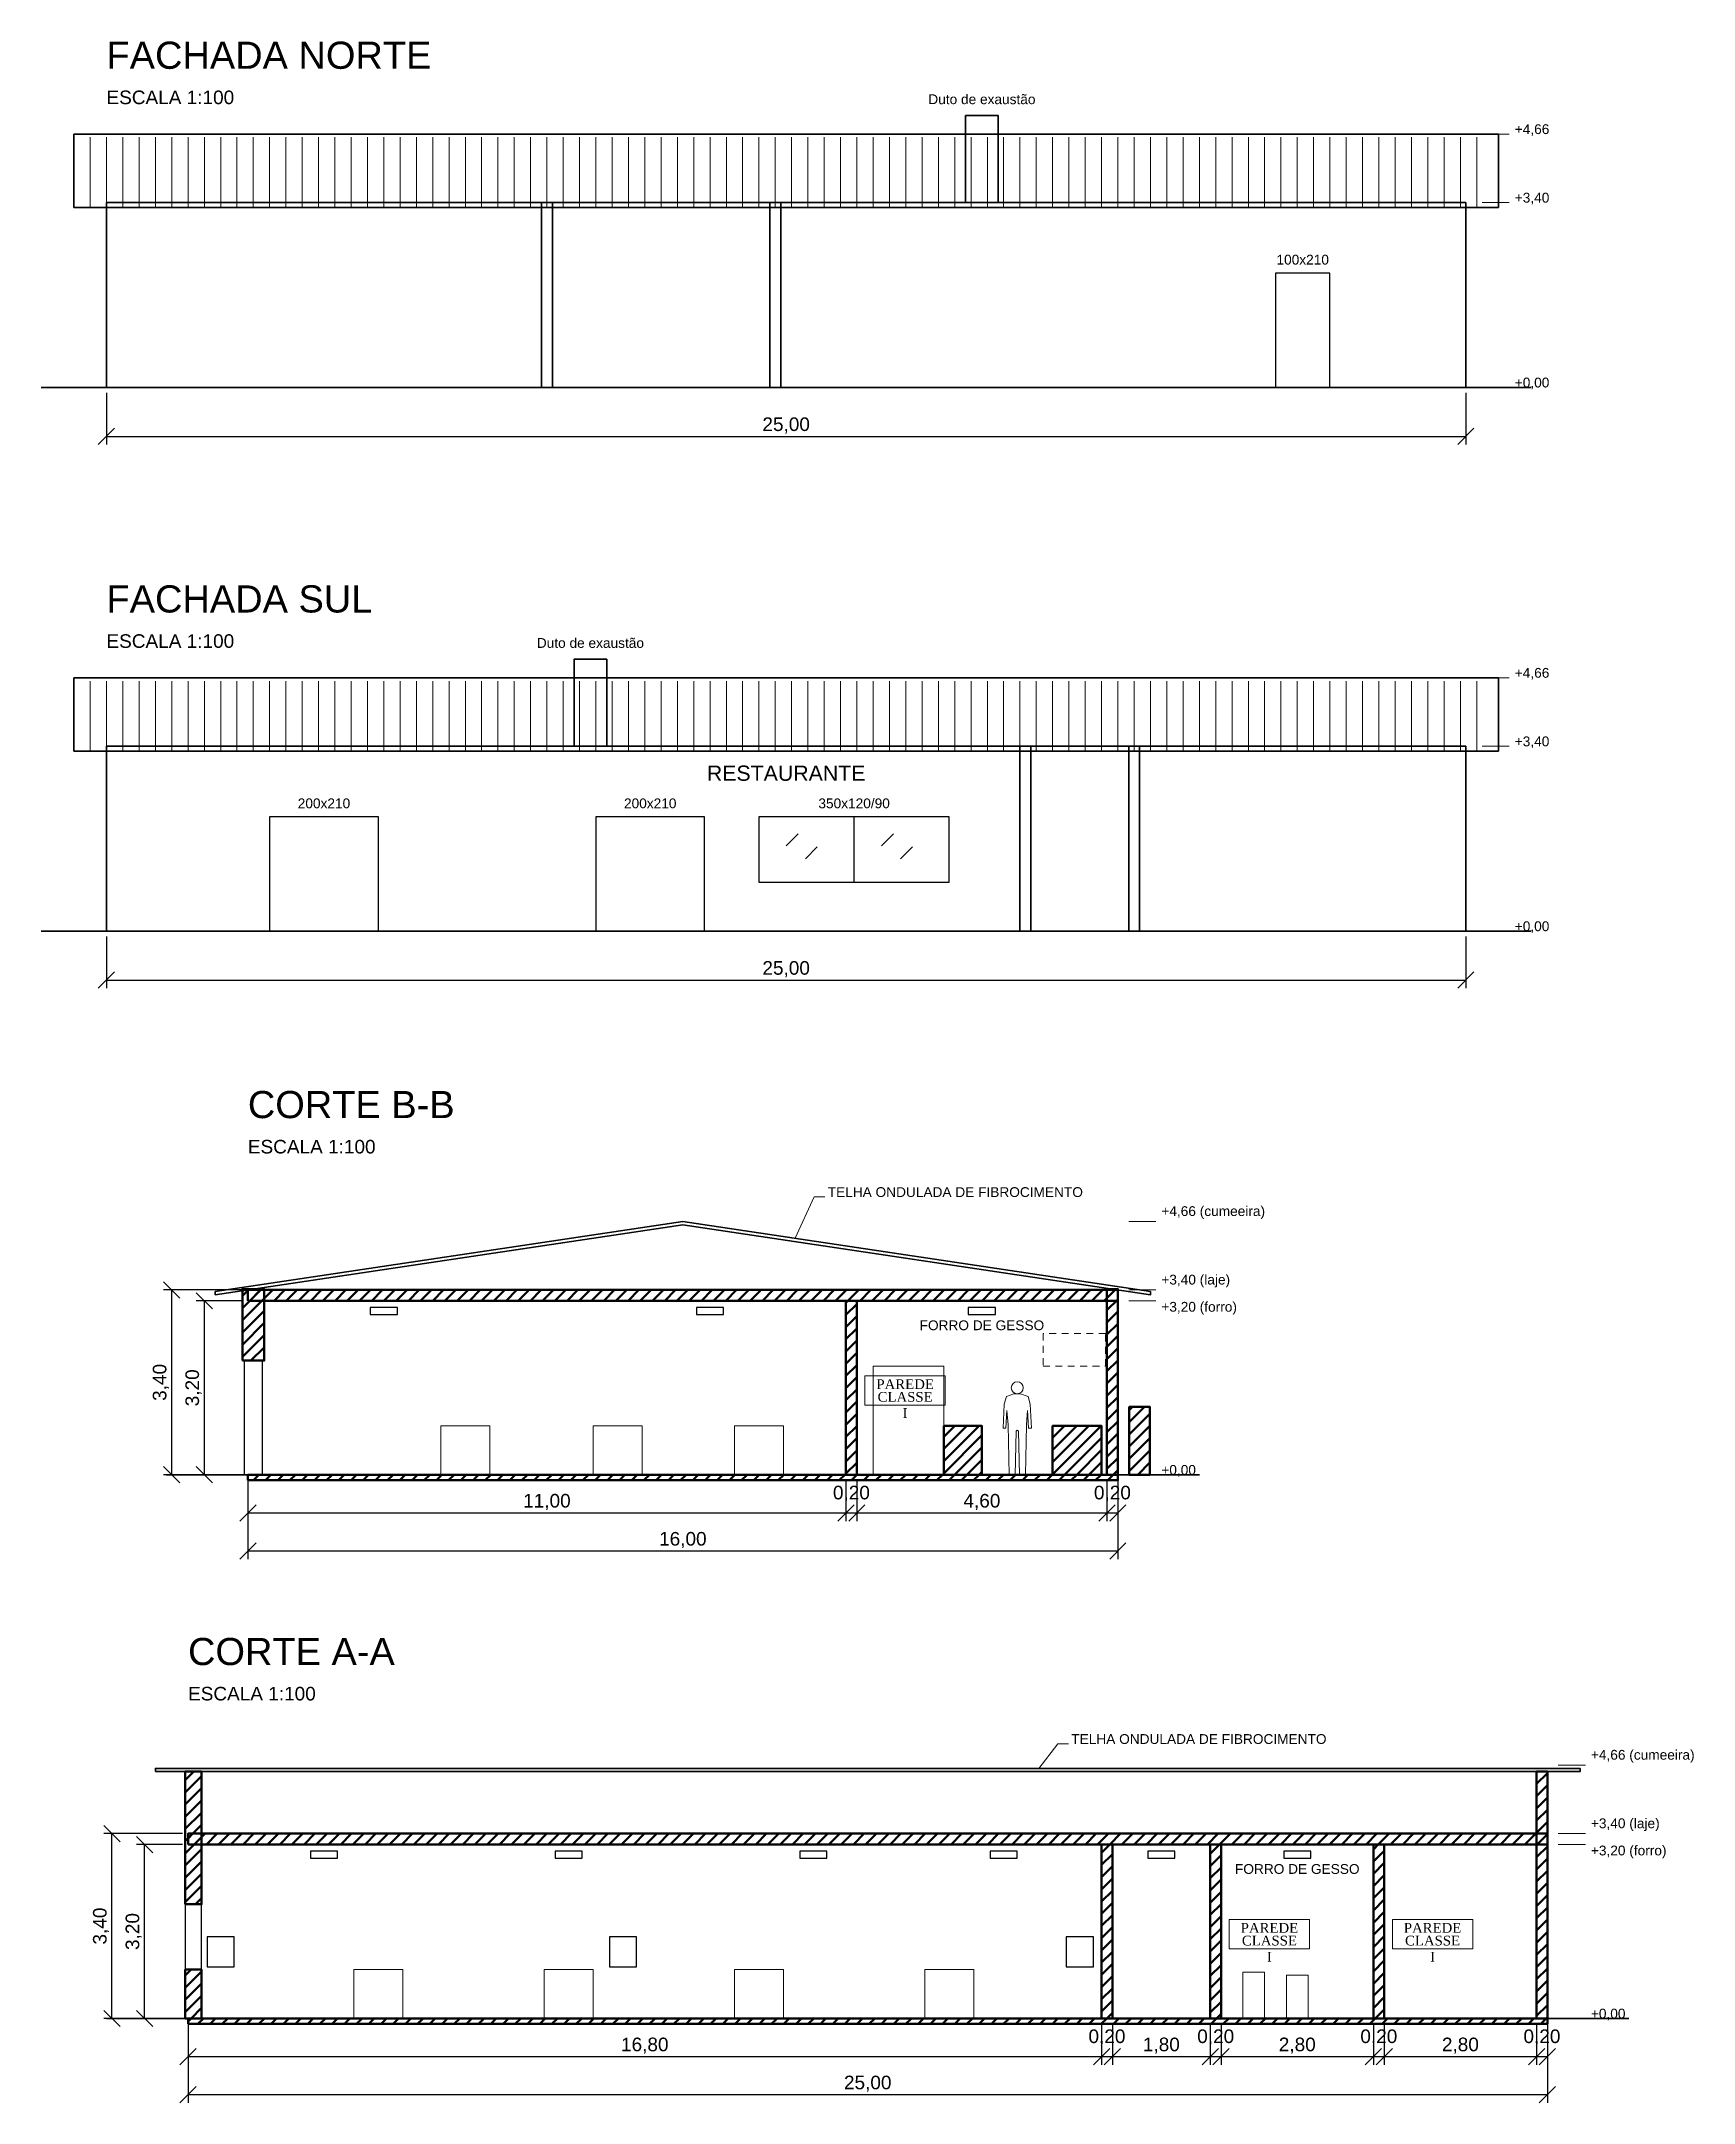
# Model space of a CAD drawing. Header units: metres. Extents: x -2 to 186, y -44 to 80.
# Drawn here: x 73.8 to 104.19, y -1.55 to 36.37 of the extents above; entities that cross this region are included whole.
import ezdxf
from ezdxf.enums import TextEntityAlignment as Align

# ---------------------------------------------------------------- set-up
doc = ezdxf.new("R2010")
doc.units = ezdxf.units.M
doc.header["$LTSCALE"] = 0.1
doc.linetypes.add('DASHED', pattern=[1.524, 1.27, -0.254])
for name, color, linetype, lineweight in [('ROTULO_CLASSE', 7, 'Continuous', 13), ('VISTA_AUX', 8, 'Continuous', 13), ('VISTA_COBERTURA', 7, 'Continuous', 35), ('VISTA_CONTORNO', 7, 'Continuous', 35), ('VISTA_CORTE', 7, 'Continuous', 50), ('VISTA_COTA', 7, 'Continuous', 13), ('VISTA_ESCALA', 8, 'Continuous', 13), ('VISTA_ESQ', 7, 'Continuous', 25), ('VISTA_ILUM', 5, 'Continuous', 25), ('VISTA_INCENDIO', 1, 'Continuous', 25), ('VISTA_PORTA', 7, 'Continuous', 25), ('VISTA_TEXTO', 7, 'Continuous', 13)]:
    doc.layers.add(name, color=color, linetype=linetype, lineweight=lineweight)
doc.styles.add('COSCIP-AMBIENTE', font='times.ttf')
doc.styles.add('COSCIP-TEXTO', font='arial.ttf')
doc.dimstyles.new('COSCIP-100', dxfattribs={"dimtxt": 0.25, "dimasz": 2.5, "dimexe": 0.15, "dimexo": 0.1, "dimgap": 0.075, "dimtad": 1, "dimzin": 0, "dimtxsty": 'COSCIP-TEXTO', "dimtsz": 0.15, "dimcen": 2.5, "dimclrd": 7, "dimclre": 7, "dimclrt": 7, "dimazin": 3, "dimtfac": 1, "dimtmove": 0, "dimatfit": 3})

msp = doc.modelspace()

# ---------------------------------------------------------------- texts
at = {"layer": 'ROTULO_CLASSE', "style": 'COSCIP-AMBIENTE'}
for s, p in [('PAREDE', (89.688, 11.667)), ('CLASSE', (89.688, 11.433)), ('I', (89.688, 11.136)), ('PAREDE', (96.388, 1.667)), ('CLASSE', (96.388, 1.433)), ('PAREDE', (99.388, 1.667)), ('CLASSE', (99.388, 1.433)), ('I', (96.388, 1.136)), ('I', (99.388, 1.136))]:
    msp.add_text(s, height=0.18, dxfattribs=at).set_placement(p, align=Align.MIDDLE_CENTER)
at = {"layer": 'VISTA_TEXTO', "style": 'COSCIP-TEXTO'}
for s, height, p in [('FACHADA NORTE', 0.5, (75, 35.86)), ('ESCALA 1:100', 0.25, (75, 35.21)), ('+4,66', 0.18, (100.9, 34.66)), ('+3,40', 0.18, (100.9, 33.4)), ('+0,00', 0.18, (100.9, 30)), ('FACHADA SUL', 0.5, (75, 25.86)), ('ESCALA 1:100', 0.25, (75, 25.21)), ('+4,66', 0.18, (100.9, 24.66)), ('+3,40', 0.18, (100.9, 23.4)), ('+0,00', 0.18, (100.9, 20)), ('CORTE B-B', 0.5, (77.6, 16.56)), ('ESCALA 1:100', 0.25, (77.6, 15.91)), ('TELHA ONDULADA DE FIBROCIMENTO', 0.18, (88.264, 15.11)), ('+4,66 (cumeeira)', 0.18, (94.4, 14.76)), ('+3,40 (laje)', 0.18, (94.4, 13.5)), ('+3,20 (forro)', 0.18, (94.4, 13)), ('+0,00', 0.18, (94.4, 10)), ('CORTE A-A', 0.5, (76.5, 6.5)), ('ESCALA 1:100', 0.25, (76.5, 5.85)), ('TELHA ONDULADA DE FIBROCIMENTO', 0.18, (92.744, 5.05)), ('+4,66 (cumeeira)', 0.18, (102.3, 4.76)), ('+3,40 (laje)', 0.18, (102.3, 3.5)), ('+3,20 (forro)', 0.18, (102.3, 3)), ('+0,00', 0.18, (102.3, 0))]:
    msp.add_text(s, height=height, dxfattribs=at).set_placement(p)
for s, height, p in [('Duto de exaustão', 0.18, (91.1, 35.3)), ('100x210', 0.18, (97, 32.35)), ('Duto de exaustão', 0.18, (83.9, 25.3)), ('RESTAURANTE', 0.2805, (87.5, 22.905)), ('200x210', 0.18, (79, 22.35)), ('200x210', 0.18, (85, 22.35)), ('350x120/90', 0.18, (88.75, 22.35)), ('FORRO DE GESSO', 0.18, (91.1, 12.75)), ('FORRO DE GESSO', 0.18, (96.9, 2.75))]:
    msp.add_text(s, height=height, dxfattribs=at).set_placement(p, align=Align.MIDDLE_CENTER)

# ---------------------------------------------------------------- dimensions: what is measured, and where the dimension line sits
at = {"layer": 'VISTA_COTA'}
for base, p1, p2 in [((75, 29.1), (75, 30), (100, 30)), ((75, 19.1), (75, 20), (100, 20)), ((77.6, 9.3), (77.6, 10), (88.6, 10)), ((77.6, 8.6), (77.6, 10), (93.6, 10)), ((88.6, 9.3), (88.6, 10), (88.8, 10)), ((88.8, 9.3), (88.8, 10), (93.4, 10)), ((93.4, 9.3), (93.4, 10), (93.6, 10)), ((76.5, -0.7), (76.5, 0), (93.3, 0)), ((76.5, -1.4), (76.5, 0), (101.5, 0)), ((93.3, -0.7), (93.3, 0), (93.5, 0)), ((93.5, -0.7), (93.5, 0), (95.3, 0)), ((95.3, -0.7), (95.3, 0), (95.5, 0)), ((95.5, -0.7), (95.5, 0), (98.3, 0)), ((98.3, -0.7), (98.3, 0), (98.5, 0)), ((98.5, -0.7), (98.5, 0), (101.3, 0)), ((101.3, -0.7), (101.3, 0), (101.5, 0))]:
    msp.add_linear_dim(base=base, p1=p1, p2=p2, dimstyle='COSCIP-100', dxfattribs=at).render()
for base, p1, p2 in [((76.2, 10), (77.6, 10), (77.6, 13.4)), ((76.8, 10), (77.6, 10), (77.6, 13.2)), ((75.1, 0), (76.5, 0), (76.5, 3.4)), ((75.7, 0), (76.5, 0), (76.5, 3.2))]:
    msp.add_linear_dim(base=base, p1=p1, p2=p2, angle=90, dimstyle='COSCIP-100', dxfattribs=at).render()

# ---------------------------------------------------------------- hatches: boundary and pattern name
at = {"layer": 'VISTA_CORTE'}
h = msp.add_hatch(dxfattribs=at)
h.set_pattern_fill('ANSI31', scale=0.05)
h.paths.add_polyline_path([(77.5, 12.1), (77.9, 12.1), (77.9, 13.415), (77.5, 13.415)])
h = msp.add_hatch(dxfattribs=at)
h.set_pattern_fill('ANSI31', scale=0.05)
h.paths.add_polyline_path([(77.6, 13.2), (93.6, 13.2), (93.6, 13.4), (77.6, 13.4)])
h = msp.add_hatch(dxfattribs=at)
h.set_pattern_fill('ANSI31', scale=0.05)
h.paths.add_polyline_path([(93.4, 10), (93.6, 10), (93.6, 13.415), (93.4, 13.415)])
h = msp.add_hatch(dxfattribs=at)
h.set_pattern_fill('ANSI31', scale=0.05)
h.paths.add_polyline_path([(88.6, 10), (88.8, 10), (88.8, 13.2), (88.6, 13.2)])
h = msp.add_hatch(dxfattribs=at)
h.set_pattern_fill('ANSI31', scale=0.05)
h.paths.add_polyline_path([(93.81, 10), (94.19, 10), (94.19, 11.25), (93.81, 11.25)])
h = msp.add_hatch(dxfattribs=at)
h.set_pattern_fill('ANSI31', scale=0.05)
h.paths.add_polyline_path([(90.4, 10), (91.1, 10), (91.1, 10.9), (90.4, 10.9)])
h = msp.add_hatch(dxfattribs=at)
h.set_pattern_fill('ANSI31', scale=0.05)
h.paths.add_polyline_path([(92.4, 10), (93.3, 10), (93.3, 10.9), (92.4, 10.9)])
h = msp.add_hatch(dxfattribs=at)
h.set_pattern_fill('ANSI31', scale=0.05)
h.paths.add_polyline_path([(77.6, 9.9), (93.6, 9.9), (93.6, 10), (77.6, 10)])
h = msp.add_hatch(dxfattribs=at)
h.set_pattern_fill('ANSI31', scale=0.05)
h.paths.add_polyline_path([(76.45, 2.1), (76.75, 2.1), (76.75, 4.54), (76.45, 4.54)])
h = msp.add_hatch(dxfattribs=at)
h.set_pattern_fill('ANSI31', scale=0.05)
h.paths.add_polyline_path([(101.3, 0), (101.5, 0), (101.5, 4.54), (101.3, 4.54)])
h = msp.add_hatch(dxfattribs=at)
h.set_pattern_fill('ANSI31', scale=0.05)
h.paths.add_polyline_path([(76.5, 3.2), (101.5, 3.2), (101.5, 3.4), (76.5, 3.4)])
h = msp.add_hatch(dxfattribs=at)
h.set_pattern_fill('ANSI31', scale=0.05)
h.paths.add_polyline_path([(93.3, 0), (93.5, 0), (93.5, 3.2), (93.3, 3.2)])
h = msp.add_hatch(dxfattribs=at)
h.set_pattern_fill('ANSI31', scale=0.05)
h.paths.add_polyline_path([(95.3, 0), (95.5, 0), (95.5, 3.2), (95.3, 3.2)])
h = msp.add_hatch(dxfattribs=at)
h.set_pattern_fill('ANSI31', scale=0.05)
h.paths.add_polyline_path([(98.3, 0), (98.5, 0), (98.5, 3.2), (98.3, 3.2)])
h = msp.add_hatch(dxfattribs=at)
h.set_pattern_fill('ANSI31', scale=0.05)
h.paths.add_polyline_path([(76.45, 0), (76.75, 0), (76.75, 0.9), (76.45, 0.9)])
h = msp.add_hatch(dxfattribs=at)
h.set_pattern_fill('ANSI31', scale=0.05)
h.paths.add_polyline_path([(76.5, -0.1), (101.5, -0.1), (101.5, 0), (76.5, 0)])

# ---------------------------------------------------------------- linework, layer by layer
at = {"layer": 'ROTULO_CLASSE'}
for points in [[(88.95, 11.28), (90.426, 11.28), (90.426, 11.82), (88.95, 11.82)], [(95.65, 1.28), (97.126, 1.28), (97.126, 1.82), (95.65, 1.82)], [(98.65, 1.28), (100.126, 1.28), (100.126, 1.82), (98.65, 1.82)]]:
    msp.add_lwpolyline(points, close=True, dxfattribs=at)
at = {"layer": 'VISTA_AUX'}
for p, q in [((74.7, 33.31), (74.7, 34.6)), ((75, 33.31), (75, 34.6)), ((75.3, 33.31), (75.3, 34.6)), ((75.6, 33.31), (75.6, 34.6)), ((75.9, 33.31), (75.9, 34.6)), ((76.2, 33.31), (76.2, 34.6)), ((76.5, 33.31), (76.5, 34.6)), ((76.8, 33.31), (76.8, 34.6)), ((77.1, 33.31), (77.1, 34.6)), ((77.4, 33.31), (77.4, 34.6)), ((77.7, 33.31), (77.7, 34.6)), ((78, 33.31), (78, 34.6)), ((78.3, 33.31), (78.3, 34.6)), ((78.6, 33.31), (78.6, 34.6)), ((78.9, 33.31), (78.9, 34.6)), ((79.2, 33.31), (79.2, 34.6)), ((79.5, 33.31), (79.5, 34.6)), ((79.8, 33.31), (79.8, 34.6)), ((80.1, 33.31), (80.1, 34.6)), ((80.4, 33.31), (80.4, 34.6)), ((80.7, 33.31), (80.7, 34.6)), ((81, 33.31), (81, 34.6)), ((81.3, 33.31), (81.3, 34.6)), ((81.6, 33.31), (81.6, 34.6)), ((81.9, 33.31), (81.9, 34.6)), ((82.2, 33.31), (82.2, 34.6)), ((82.5, 33.31), (82.5, 34.6)), ((82.8, 33.31), (82.8, 34.6)), ((83.1, 33.31), (83.1, 34.6)), ((83.4, 33.31), (83.4, 34.6)), ((83.7, 33.31), (83.7, 34.6)), ((84, 33.31), (84, 34.6)), ((84.3, 33.31), (84.3, 34.6)), ((84.6, 33.31), (84.6, 34.6)), ((84.9, 33.31), (84.9, 34.6)), ((85.2, 33.31), (85.2, 34.6)), ((85.5, 33.31), (85.5, 34.6)), ((85.8, 33.31), (85.8, 34.6)), ((86.1, 33.31), (86.1, 34.6)), ((86.4, 33.31), (86.4, 34.6)), ((86.7, 33.31), (86.7, 34.6)), ((87, 33.31), (87, 34.6)), ((87.3, 33.31), (87.3, 34.6)), ((87.6, 33.31), (87.6, 34.6)), ((87.9, 33.31), (87.9, 34.6)), ((88.2, 33.31), (88.2, 34.6)), ((88.5, 33.31), (88.5, 34.6)), ((88.8, 33.31), (88.8, 34.6)), ((89.1, 33.31), (89.1, 34.6)), ((89.4, 33.31), (89.4, 34.6)), ((89.7, 33.31), (89.7, 34.6)), ((90, 33.31), (90, 34.6)), ((90.3, 33.31), (90.3, 34.6)), ((90.6, 33.31), (90.6, 34.6)), ((90.9, 33.31), (90.9, 34.6)), ((91.2, 33.31), (91.2, 34.6)), ((91.5, 33.31), (91.5, 34.6)), ((91.8, 33.31), (91.8, 34.6)), ((92.1, 33.31), (92.1, 34.6)), ((92.4, 33.31), (92.4, 34.6)), ((92.7, 33.31), (92.7, 34.6)), ((93, 33.31), (93, 34.6)), ((93.3, 33.31), (93.3, 34.6)), ((93.6, 33.31), (93.6, 34.6)), ((93.9, 33.31), (93.9, 34.6)), ((94.2, 33.31), (94.2, 34.6)), ((94.5, 33.31), (94.5, 34.6)), ((94.8, 33.31), (94.8, 34.6)), ((95.1, 33.31), (95.1, 34.6)), ((95.4, 33.31), (95.4, 34.6)), ((95.7, 33.31), (95.7, 34.6)), ((96, 33.31), (96, 34.6)), ((96.3, 33.31), (96.3, 34.6)), ((96.6, 33.31), (96.6, 34.6)), ((96.9, 33.31), (96.9, 34.6)), ((97.2, 33.31), (97.2, 34.6)), ((97.5, 33.31), (97.5, 34.6)), ((97.8, 33.31), (97.8, 34.6)), ((98.1, 33.31), (98.1, 34.6)), ((98.4, 33.31), (98.4, 34.6)), ((98.7, 33.31), (98.7, 34.6)), ((99, 33.31), (99, 34.6)), ((99.3, 33.31), (99.3, 34.6)), ((99.6, 33.31), (99.6, 34.6)), ((99.9, 33.31), (99.9, 34.6)), ((100.2, 33.31), (100.2, 34.6)), ((100.3, 34.66), (100.8, 34.66)), ((100.3, 33.4), (100.8, 33.4)), ((100.3, 30), (100.8, 30)), ((100.3, 24.66), (100.8, 24.66)), ((74.7, 23.31), (74.7, 24.6)), ((75, 23.31), (75, 24.6)), ((75.3, 23.31), (75.3, 24.6)), ((75.6, 23.31), (75.6, 24.6)), ((75.9, 23.31), (75.9, 24.6)), ((76.2, 23.31), (76.2, 24.6)), ((76.5, 23.31), (76.5, 24.6)), ((76.8, 23.31), (76.8, 24.6)), ((77.1, 23.31), (77.1, 24.6)), ((77.4, 23.31), (77.4, 24.6)), ((77.7, 23.31), (77.7, 24.6)), ((78, 23.31), (78, 24.6)), ((78.3, 23.31), (78.3, 24.6)), ((78.6, 23.31), (78.6, 24.6)), ((78.9, 23.31), (78.9, 24.6)), ((79.2, 23.31), (79.2, 24.6)), ((79.5, 23.31), (79.5, 24.6)), ((79.8, 23.31), (79.8, 24.6)), ((80.1, 23.31), (80.1, 24.6)), ((80.4, 23.31), (80.4, 24.6)), ((80.7, 23.31), (80.7, 24.6)), ((81, 23.31), (81, 24.6)), ((81.3, 23.31), (81.3, 24.6)), ((81.6, 23.31), (81.6, 24.6)), ((81.9, 23.31), (81.9, 24.6)), ((82.2, 23.31), (82.2, 24.6)), ((82.5, 23.31), (82.5, 24.6)), ((82.8, 23.31), (82.8, 24.6)), ((83.1, 23.31), (83.1, 24.6)), ((83.4, 23.31), (83.4, 24.6)), ((83.7, 23.31), (83.7, 24.6)), ((84, 23.31), (84, 24.6)), ((84.3, 23.31), (84.3, 24.6)), ((84.6, 23.31), (84.6, 24.6)), ((84.9, 23.31), (84.9, 24.6)), ((85.2, 23.31), (85.2, 24.6)), ((85.5, 23.31), (85.5, 24.6)), ((85.8, 23.31), (85.8, 24.6)), ((86.1, 23.31), (86.1, 24.6)), ((86.4, 23.31), (86.4, 24.6)), ((86.7, 23.31), (86.7, 24.6)), ((87, 23.31), (87, 24.6)), ((87.3, 23.31), (87.3, 24.6)), ((87.6, 23.31), (87.6, 24.6)), ((87.9, 23.31), (87.9, 24.6)), ((88.2, 23.31), (88.2, 24.6)), ((88.5, 23.31), (88.5, 24.6)), ((88.8, 23.31), (88.8, 24.6)), ((89.1, 23.31), (89.1, 24.6)), ((89.4, 23.31), (89.4, 24.6)), ((89.7, 23.31), (89.7, 24.6)), ((90, 23.31), (90, 24.6)), ((90.3, 23.31), (90.3, 24.6)), ((90.6, 23.31), (90.6, 24.6)), ((90.9, 23.31), (90.9, 24.6)), ((91.2, 23.31), (91.2, 24.6)), ((91.5, 23.31), (91.5, 24.6)), ((91.8, 23.31), (91.8, 24.6)), ((92.1, 23.31), (92.1, 24.6)), ((92.4, 23.31), (92.4, 24.6)), ((92.7, 23.31), (92.7, 24.6)), ((93, 23.31), (93, 24.6)), ((93.3, 23.31), (93.3, 24.6)), ((93.6, 23.31), (93.6, 24.6)), ((93.9, 23.31), (93.9, 24.6)), ((94.2, 23.31), (94.2, 24.6)), ((94.5, 23.31), (94.5, 24.6)), ((94.8, 23.31), (94.8, 24.6)), ((95.1, 23.31), (95.1, 24.6)), ((95.4, 23.31), (95.4, 24.6)), ((95.7, 23.31), (95.7, 24.6)), ((96, 23.31), (96, 24.6)), ((96.3, 23.31), (96.3, 24.6)), ((96.6, 23.31), (96.6, 24.6)), ((96.9, 23.31), (96.9, 24.6)), ((97.2, 23.31), (97.2, 24.6)), ((97.5, 23.31), (97.5, 24.6)), ((97.8, 23.31), (97.8, 24.6)), ((98.1, 23.31), (98.1, 24.6)), ((98.4, 23.31), (98.4, 24.6)), ((98.7, 23.31), (98.7, 24.6)), ((99, 23.31), (99, 24.6)), ((99.3, 23.31), (99.3, 24.6)), ((99.6, 23.31), (99.6, 24.6)), ((99.9, 23.31), (99.9, 24.6)), ((100.2, 23.31), (100.2, 24.6)), ((100.3, 23.4), (100.8, 23.4)), ((100.3, 20), (100.8, 20)), ((87.664, 14.35), (88.014, 15.11)), ((88.014, 15.11), (88.214, 15.11)), ((93.8, 14.66), (94.3, 14.66)), ((93.8, 13.4), (94.3, 13.4)), ((93.8, 13.2), (94.3, 13.2)), ((93.8, 10), (94.3, 10)), ((92.144, 4.6), (92.494, 5.05)), ((92.494, 5.05), (92.694, 5.05)), ((101.7, 4.66), (102.2, 4.66)), ((101.7, 3.4), (102.2, 3.4)), ((101.7, 3.2), (102.2, 3.2)), ((101.7, 0), (102.2, 0))]:
    msp.add_line(p, q, dxfattribs=at)
at = {"layer": 'VISTA_AUX', "linetype": 'DASHED'}
for p, q in [((75, 33.4), (100, 33.4)), ((75, 23.4), (100, 23.4))]:
    msp.add_line(p, q, dxfattribs=at)
msp.add_lwpolyline([(92.225, 12), (93.375, 12), (93.375, 12.6), (92.225, 12.6)], close=True, dxfattribs=at)
at = {"layer": 'VISTA_AUX'}
for points in [[(89.1, 10), (90.4, 10), (90.4, 12), (89.1, 12)], [(93.81, 10), (94.19, 10), (94.19, 11.25), (93.81, 11.25)], [(93.81, 10), (94.19, 10), (94.19, 11.25), (93.81, 11.25)], [(81.15, 10), (82.05, 10), (82.05, 10.9), (81.15, 10.9)], [(83.95, 10), (84.85, 10), (84.85, 10.9), (83.95, 10.9)], [(86.55, 10), (87.45, 10), (87.45, 10.9), (86.55, 10.9)], [(92.4, 10), (93.3, 10), (93.3, 10.9), (92.4, 10.9)], [(79.55, 0), (80.45, 0), (80.45, 0.9), (79.55, 0.9)], [(83.05, 0), (83.95, 0), (83.95, 0.9), (83.05, 0.9)], [(86.55, 0), (87.45, 0), (87.45, 0.9), (86.55, 0.9)], [(90.05, 0), (90.95, 0), (90.95, 0.9), (90.05, 0.9)], [(95.9, 0), (96.3, 0), (96.3, 0.85), (95.9, 0.85)], [(96.7, 0), (97.1, 0), (97.1, 0.8), (96.7, 0.8)]]:
    msp.add_lwpolyline(points, close=True, dxfattribs=at)
at = {"layer": 'VISTA_COBERTURA'}
for p, q in [((74.4, 33.31), (74.4, 34.66)), ((100.6, 33.31), (100.6, 34.66)), ((74.4, 23.31), (74.4, 24.66)), ((100.6, 23.31), (100.6, 24.66))]:
    msp.add_line(p, q, dxfattribs=at)
for points in [[(74.4, 34.66), (74.946, 34.66), (75.492, 34.66), (76.037, 34.66), (76.583, 34.66), (77.129, 34.66), (77.675, 34.66), (78.221, 34.66), (78.767, 34.66), (79.312, 34.66), (79.858, 34.66), (80.404, 34.66), (80.95, 34.66), (81.496, 34.66), (82.042, 34.66), (82.588, 34.66), (83.133, 34.66), (83.679, 34.66), (84.225, 34.66), (84.771, 34.66), (85.317, 34.66), (85.862, 34.66), (86.408, 34.66), (86.954, 34.66), (87.5, 34.66), (88.046, 34.66), (88.592, 34.66), (89.138, 34.66), (89.683, 34.66), (90.229, 34.66), (90.775, 34.66), (91.321, 34.66), (91.867, 34.66), (92.412, 34.66), (92.958, 34.66), (93.504, 34.66), (94.05, 34.66), (94.596, 34.66), (95.142, 34.66), (95.688, 34.66), (96.233, 34.66), (96.779, 34.66), (97.325, 34.66), (97.871, 34.66), (98.417, 34.66), (98.963, 34.66), (99.508, 34.66), (100.054, 34.66), (100.6, 34.66)], [(74.4, 33.31), (74.4, 33.31), (74.946, 33.31), (75.492, 33.31), (76.037, 33.31), (76.583, 33.31), (77.129, 33.31), (77.675, 33.31), (78.221, 33.31), (78.767, 33.31), (79.312, 33.31), (79.858, 33.31), (80.404, 33.31), (80.95, 33.31), (81.496, 33.31), (82.042, 33.31), (82.588, 33.31), (83.133, 33.31), (83.679, 33.31), (84.225, 33.31), (84.771, 33.31), (85.317, 33.31), (85.862, 33.31), (86.408, 33.31), (86.954, 33.31), (87.5, 33.31), (88.046, 33.31), (88.592, 33.31), (89.138, 33.31), (89.683, 33.31), (90.229, 33.31), (90.775, 33.31), (91.321, 33.31), (91.867, 33.31), (92.412, 33.31), (92.958, 33.31), (93.504, 33.31), (94.05, 33.31), (94.596, 33.31), (95.142, 33.31), (95.688, 33.31), (96.233, 33.31), (96.779, 33.31), (97.325, 33.31), (97.871, 33.31), (98.417, 33.31), (98.963, 33.31), (99.508, 33.31), (100.054, 33.31), (100.6, 33.31), (100.6, 33.31)], [(74.4, 24.66), (74.946, 24.66), (75.492, 24.66), (76.037, 24.66), (76.583, 24.66), (77.129, 24.66), (77.675, 24.66), (78.221, 24.66), (78.767, 24.66), (79.312, 24.66), (79.858, 24.66), (80.404, 24.66), (80.95, 24.66), (81.496, 24.66), (82.042, 24.66), (82.588, 24.66), (83.133, 24.66), (83.679, 24.66), (84.225, 24.66), (84.771, 24.66), (85.317, 24.66), (85.862, 24.66), (86.408, 24.66), (86.954, 24.66), (87.5, 24.66), (88.046, 24.66), (88.592, 24.66), (89.138, 24.66), (89.683, 24.66), (90.229, 24.66), (90.775, 24.66), (91.321, 24.66), (91.867, 24.66), (92.412, 24.66), (92.958, 24.66), (93.504, 24.66), (94.05, 24.66), (94.596, 24.66), (95.142, 24.66), (95.688, 24.66), (96.233, 24.66), (96.779, 24.66), (97.325, 24.66), (97.871, 24.66), (98.417, 24.66), (98.963, 24.66), (99.508, 24.66), (100.054, 24.66), (100.6, 24.66)], [(74.4, 23.31), (74.4, 23.31), (74.946, 23.31), (75.492, 23.31), (76.037, 23.31), (76.583, 23.31), (77.129, 23.31), (77.675, 23.31), (78.221, 23.31), (78.767, 23.31), (79.312, 23.31), (79.858, 23.31), (80.404, 23.31), (80.95, 23.31), (81.496, 23.31), (82.042, 23.31), (82.588, 23.31), (83.133, 23.31), (83.679, 23.31), (84.225, 23.31), (84.771, 23.31), (85.317, 23.31), (85.862, 23.31), (86.408, 23.31), (86.954, 23.31), (87.5, 23.31), (88.046, 23.31), (88.592, 23.31), (89.138, 23.31), (89.683, 23.31), (90.229, 23.31), (90.775, 23.31), (91.321, 23.31), (91.867, 23.31), (92.412, 23.31), (92.958, 23.31), (93.504, 23.31), (94.05, 23.31), (94.596, 23.31), (95.142, 23.31), (95.688, 23.31), (96.233, 23.31), (96.779, 23.31), (97.325, 23.31), (97.871, 23.31), (98.417, 23.31), (98.963, 23.31), (99.508, 23.31), (100.054, 23.31), (100.6, 23.31), (100.6, 23.31)]]:
    msp.add_lwpolyline(points, dxfattribs=at)
for points in [[(77, 13.31), (85.6, 14.6), (94.2, 13.31), (94.2, 13.37), (85.6, 14.66), (77, 13.37)], [(75.9, 4.54), (102.1, 4.54), (102.1, 4.6), (75.9, 4.6)]]:
    msp.add_lwpolyline(points, close=True, dxfattribs=at)
at = {"layer": 'VISTA_CONTORNO'}
for p, q in [((73.8, 30), (101.2, 30)), ((73.8, 20), (101.2, 20)), ((76.1, 10), (95.1, 10)), ((75, 0), (103, 0))]:
    msp.add_line(p, q, dxfattribs=at)
for points in [[(90.8, 33.4), (91.4, 33.4), (91.4, 35), (90.8, 35)], [(75, 30), (83, 30), (83, 33.4), (75, 33.4)], [(83, 30), (83.2, 30), (83.2, 33.4), (83, 33.4)], [(83.2, 30), (87.2, 30), (87.2, 33.4), (83.2, 33.4)], [(87.2, 30), (87.4, 30), (87.4, 33.4), (87.2, 33.4)], [(87.4, 30), (100, 30), (100, 33.4), (87.4, 33.4)], [(83.6, 23.4), (84.2, 23.4), (84.2, 25), (83.6, 25)], [(75, 20), (91.8, 20), (91.8, 23.4), (75, 23.4)], [(91.8, 20), (92, 20), (92, 23.4), (91.8, 23.4)], [(92, 20), (93.8, 20), (93.8, 23.4), (92, 23.4)], [(93.8, 20), (94, 20), (94, 23.4), (93.8, 23.4)], [(94, 20), (100, 20), (100, 23.4), (94, 23.4)]]:
    msp.add_lwpolyline(points, close=True, dxfattribs=at)
at = {"layer": 'VISTA_CORTE'}
for points in [[(77.5, 12.1), (77.9, 12.1), (77.9, 13.415), (77.5, 13.415)], [(77.6, 13.2), (93.6, 13.2), (93.6, 13.4), (77.6, 13.4)], [(93.4, 10), (93.6, 10), (93.6, 13.415), (93.4, 13.415)], [(88.6, 10), (88.8, 10), (88.8, 13.2), (88.6, 13.2)], [(93.81, 10), (94.19, 10), (94.19, 11.25), (93.81, 11.25)], [(90.4, 10), (91.1, 10), (91.1, 10.9), (90.4, 10.9)], [(92.4, 10), (93.3, 10), (93.3, 10.9), (92.4, 10.9)], [(77.6, 9.9), (93.6, 9.9), (93.6, 10), (77.6, 10)], [(76.45, 2.1), (76.75, 2.1), (76.75, 4.54), (76.45, 4.54)], [(101.3, 0), (101.5, 0), (101.5, 4.54), (101.3, 4.54)], [(76.5, 3.2), (101.5, 3.2), (101.5, 3.4), (76.5, 3.4)], [(93.3, 0), (93.5, 0), (93.5, 3.2), (93.3, 3.2)], [(95.3, 0), (95.5, 0), (95.5, 3.2), (95.3, 3.2)], [(98.3, 0), (98.5, 0), (98.5, 3.2), (98.3, 3.2)], [(76.45, 0), (76.75, 0), (76.75, 0.9), (76.45, 0.9)], [(76.5, -0.1), (101.5, -0.1), (101.5, 0), (76.5, 0)]]:
    msp.add_lwpolyline(points, close=True, dxfattribs=at)
at = {"layer": 'VISTA_ESCALA'}
msp.add_lwpolyline([(91.81, 11.49), (91.95, 11.44), (91.99, 11.3), (92.01, 10.86), (91.96, 10.86), (91.94, 11.18), (91.92, 10.92), (91.9, 10), (91.79, 10), (91.77, 10.8), (91.75, 10.82), (91.73, 10.8), (91.71, 10), (91.6, 10), (91.58, 10.92), (91.56, 11.18), (91.54, 10.86), (91.49, 10.86), (91.51, 11.3), (91.55, 11.44), (91.69, 11.49)], close=True, dxfattribs=at)
msp.add_circle((91.75, 11.6), 0.11, dxfattribs=at)
at = {"layer": 'VISTA_ESQ'}
for p, q in [((88.75, 20.9), (88.75, 22.1)), ((87.502, 21.57), (87.722, 21.79)), ((89.252, 21.57), (89.472, 21.79)), ((87.853, 21.33), (88.073, 21.55)), ((89.603, 21.33), (89.823, 21.55))]:
    msp.add_line(p, q, dxfattribs=at)
for points in [[(87, 20.9), (90.5, 20.9), (90.5, 22.1), (87, 22.1)], [(76.45, 0.9), (76.75, 0.9), (76.75, 2.1), (76.45, 2.1)]]:
    msp.add_lwpolyline(points, close=True, dxfattribs=at)
at = {"layer": 'VISTA_ILUM'}
for points in [[(79.85, 12.95), (80.35, 12.95), (80.35, 13.08), (79.85, 13.08)], [(85.85, 12.95), (86.35, 12.95), (86.35, 13.08), (85.85, 13.08)], [(90.85, 12.95), (91.35, 12.95), (91.35, 13.08), (90.85, 13.08)], [(78.75, 2.95), (79.25, 2.95), (79.25, 3.08), (78.75, 3.08)], [(83.25, 2.95), (83.75, 2.95), (83.75, 3.08), (83.25, 3.08)], [(87.75, 2.95), (88.25, 2.95), (88.25, 3.08), (87.75, 3.08)], [(91.25, 2.95), (91.75, 2.95), (91.75, 3.08), (91.25, 3.08)], [(94.15, 2.95), (94.65, 2.95), (94.65, 3.08), (94.15, 3.08)], [(96.65, 2.95), (97.15, 2.95), (97.15, 3.08), (96.65, 3.08)]]:
    msp.add_lwpolyline(points, close=True, dxfattribs=at)
at = {"layer": 'VISTA_INCENDIO'}
for points in [[(76.85, 0.95), (77.35, 0.95), (77.35, 1.5), (76.85, 1.5)], [(84.25, 0.95), (84.75, 0.95), (84.75, 1.5), (84.25, 1.5)], [(92.65, 0.95), (93.15, 0.95), (93.15, 1.5), (92.65, 1.5)]]:
    msp.add_lwpolyline(points, close=True, dxfattribs=at)
at = {"layer": 'VISTA_PORTA'}
for points in [[(96.5, 30), (97.5, 30), (97.5, 32.1), (96.5, 32.1)], [(78, 20), (80, 20), (80, 22.1), (78, 22.1)], [(84, 20), (86, 20), (86, 22.1), (84, 22.1)], [(77.53, 10), (77.87, 10), (77.87, 12.1), (77.53, 12.1)]]:
    msp.add_lwpolyline(points, close=True, dxfattribs=at)

msp.set_redraw_order([(e.dxf.handle, doc.entitydb.next_handle()) for e in msp.query("TEXT MTEXT ATTDEF DIMENSION ARC_DIMENSION")])  # texts and dimensions are drawn at this point

doc.saveas('drawing.dxf')
